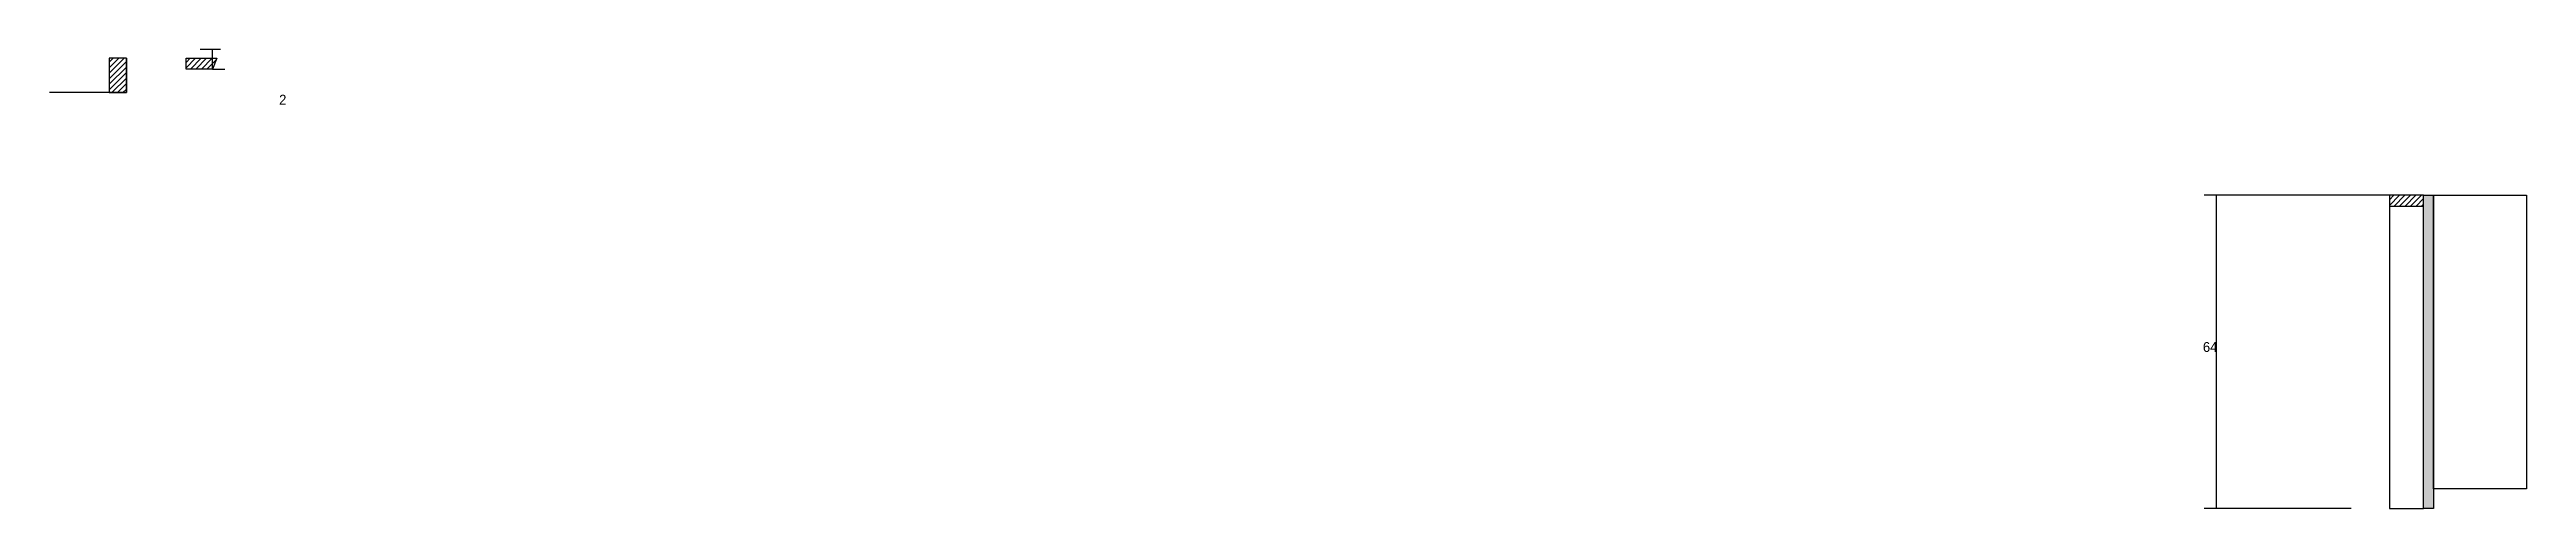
# Model space of a CAD drawing. Header units: metres. Extents: x 6475 to 8841, y 7871 to 9160.
# Drawn here: x 7153 to 8165, y 7871 to 8058 of the extents above; entities that cross this region are included whole.
import ezdxf

# ---------------------------------------------------------------- set-up
doc = ezdxf.new("R2010")
doc.units = ezdxf.units.M
for name, color, linetype in [('CONCRETO', 251, 'Continuous'), ('COTA', 241, 'Continuous'), ('Hachura', 253, 'Continuous'), ('Madeira', 126, 'Continuous'), ('Painéis', 200, 'Continuous')]:
    doc.layers.add(name, color=color, linetype=linetype)

msp = doc.modelspace()

# ---------------------------------------------------------------- texts
at = {"layer": 'COTA'}
for s, p in [('2', (7246.8, 8035.7)), ('64', (8032.8, 7934.6))]:
    msp.add_text(s, height=4, dxfattribs=at).set_placement(p)

# ---------------------------------------------------------------- hatches: boundary and pattern name
at = {"layer": 'Hachura'}
h = msp.add_hatch(dxfattribs=at)
h.set_pattern_fill('ANSI31', scale=0.5)
h.paths.add_polyline_path([(7184.4, 8054.6), (7177.4, 8054.6), (7177.4, 8040.6), (7184.4, 8040.6)])
h = msp.add_hatch(dxfattribs=at)
h.set_pattern_fill('ANSI31', scale=0.5)
h.paths.add_polyline_path([(7221.4, 8054.6), (7219.6, 8050.2), (7219.6, 8050.2), (7208.8, 8050.2), (7208.8, 8050.2), (7208.8, 8054.6), (7208.8, 8054.6), (7221.4, 8054.6)])
h = msp.add_hatch(dxfattribs=at)
h.set_pattern_fill('ANSI31', scale=0.5)
h.paths.add_polyline_path([(8123, 7994.2), (8123, 7998.6), (8123, 7998.6), (8109, 7998.6), (8109, 7998.6), (8109, 7994.2), (8109, 7994.2), (8123, 7994.2)])
h = msp.add_hatch(color=8, dxfattribs=at)
h.dxf.hatch_style = 1
h.paths.add_polyline_path([(8123, 7998.6), (8127, 7998.6), (8127, 7998.6), (8127, 7870.6), (8127, 7870.6), (8123, 7870.6), (8123, 7870.6), (8123, 7998.6)])

# ---------------------------------------------------------------- linework, layer by layer
at = {"layer": 'CONCRETO'}
msp.add_lwpolyline([(8127, 7998.6), (8127, 7998.6), (8165, 7998.6), (8165, 7970.6), (8165, 7970.6), (8165, 7878.6), (8127, 7878.6), (8127, 7998.6)], close=True, dxfattribs=at)
at = {"layer": 'COTA'}
for p, q in [((7222.8, 8058.2), (7214.6, 8058.2)), ((7219.6, 8050.2), (7219.6, 8058.2)), ((7219.6, 8050.2), (7224.6, 8050.2)), ((8109, 7998.6), (8033.3, 7998.6)), ((8038.3, 7870.6), (8038.3, 7998.6)), ((8093.4, 7870.6), (8033.3, 7870.6))]:
    msp.add_line(p, q, dxfattribs=at)
at = {"layer": 'Madeira'}
msp.add_lwpolyline([(7184.4, 8054.6), (7184.4, 8040.6), (7153, 8040.6)], dxfattribs=at)
for points in [[(7184.4, 8040.6), (7184.4, 8054.6), (7177.4, 8054.6), (7177.4, 8040.6)], [(7208.8, 8054.6), (7221.4, 8054.6), (7219.6, 8050.2), (7208.8, 8050.2)], [(8123, 7994.2), (8123, 7998.6), (8109, 7998.6), (8109, 7994.2)], [(8123, 7998.6), (8109, 7998.6), (8109, 7870.6), (8123, 7870.6)]]:
    msp.add_lwpolyline(points, close=True, dxfattribs=at)
at = {"layer": 'Painéis'}
msp.add_lwpolyline([(8123, 7998.6), (8127, 7998.6), (8127, 7870.6), (8123, 7870.6)], close=True, dxfattribs=at)

msp.set_redraw_order([(e.dxf.handle, doc.entitydb.next_handle()) for e in msp.query("TEXT MTEXT ATTDEF DIMENSION ARC_DIMENSION")])  # texts and dimensions are drawn at this point

doc.saveas('drawing.dxf')
